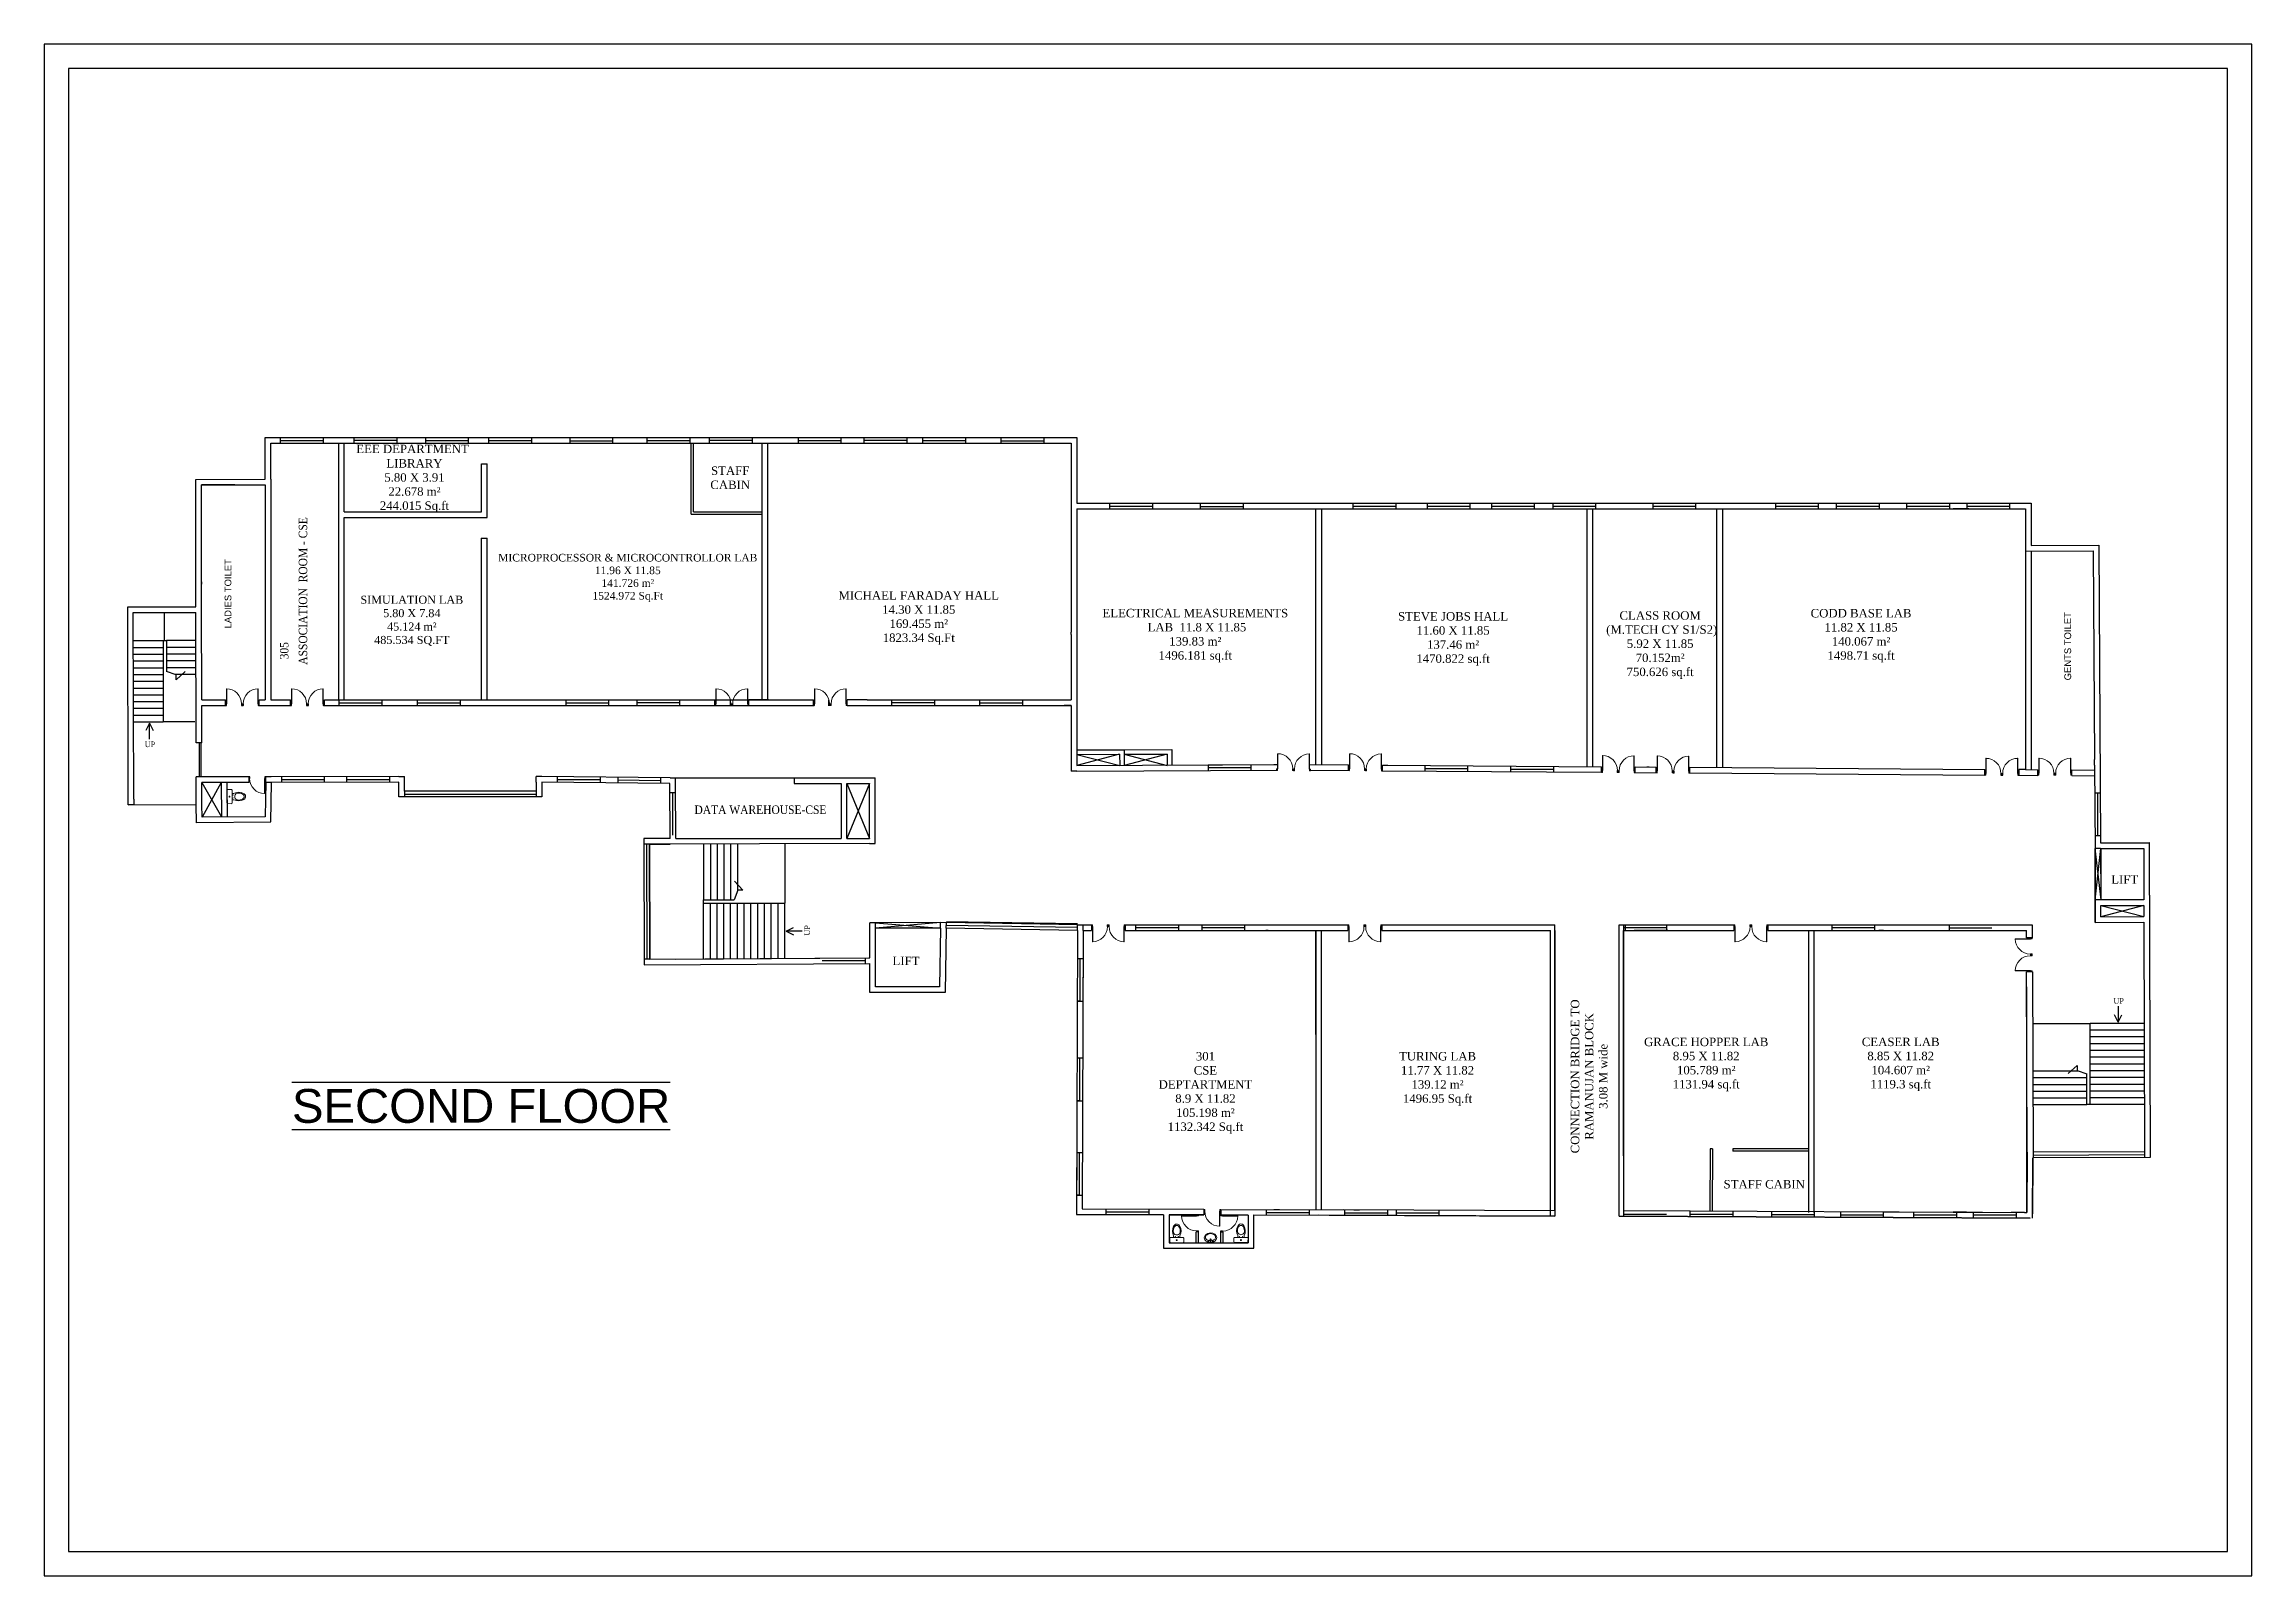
# Model space of a CAD drawing. Header units: metres. Extents: x 25 to 122, y -74 to 416.
# Drawn here: x 25.5 to 121.9, y 231.2 to 298.1 of the extents above; entities that cross this region are included whole.
import ezdxf

# ---------------------------------------------------------------- set-up
doc = ezdxf.new("R2010")
doc.units = ezdxf.units.M
doc.header["$MEASUREMENT"] = 0
doc.linetypes.add('HIDDEN', pattern=[0.375, 0.25, -0.125])
doc.layers.add('DOOR', color=10, linetype='Continuous', lineweight=15)
doc.styles.add('1MM', font='arial.ttf', dxfattribs={"height": 1000})
doc.styles.add('DUTCH', font='dutch.ttf')
doc.styles.add('ROMANT', font='arial.ttf', dxfattribs={"height": 2.5})

msp = doc.modelspace()

# ---------------------------------------------------------------- texts
at = {"style": 'DUTCH', "width": 0.9}
for s, height, p in [('ASSOCIATION  ROOM - CSE', 0.36922, (37.015, 270.993)), ('305', 0.3692, (36.196, 271.228)), ('UP', 0.2461, (58.959, 259.171))]:
    msp.add_text(s, height=height, rotation=90, dxfattribs=at).set_placement(p)
for s, height, p in [('UP', 0.2461, (29.927, 267.396)), ('DATA WAREHOUSE-CSE', 0.36922, (53.916, 264.479)), ('UP', 0.2461, (115.833, 256.194))]:
    msp.add_text(s, height=height, dxfattribs=at).set_placement(p)
at = {"attachment_point": 1, "style": 'DUTCH'}
for s, width, gutter_width, heights, insert, char_height in [('\\pxqc;{\\C0;EEE DEPARTMENT }', 47.77264, 12.5, [-0.369], (17.726, 280.6), 0.36922), ('\\pxqc;{\\C0;LIBRARY \\P5.80 X 3.91\\P22.678 m²\\P244.015 Sq.ft}', 47.77264, 12.5, [-2.356], (17.81, 279.971), 0.36922), ('\\pxqc;{\\C0;STAFF CABIN}', 2.76291, 12.5, [-0.996], (54.092, 279.649), 0.36922), ('\\pxqc;{\\C0;MICROPROCESSOR & MICROCONTROLLOR LAB\\P11.96 X 11.85\\P141.726 m²\\P1524.972 Sq.Ft}', 42.99538, 11.25, [-2.124], (29.507, 275.834), 0.3323), ('\\pxqc;{\\C0;SIMULATION LAB\\P5.80 X 7.84\\P45.124 m²\\P485.534 SQ.FT}', 45.38401, 11.875, [-2.178], (18.889, 274.006), 0.35076), ('\\pxqc;{\\C0;MICHAEL FARADAY HALL\\P14.30 X 11.85\\P169.455 m²\\P1823.34 Sq.Ft}', 47.77264, 12.5, [-2.36], (39.815, 274.203), 0.36922), ('\\pxqc;{\\C0;ELECTRICAL MEASUREMENTS\\P LAB  11.8 X 11.85\\P139.83 m²\\P1496.181 sq.ft}', 48.20332, 12.5, [9.096], (51.667, 273.433), 0.36922), ('\\pxqc;{\\C0;STEVE JOBS HALL \\P11.60 X 11.85\\P137.46 m²\\P1470.822 sq.ft}', 48.13154, 12.5, [3.507], (62.951, 273.292), 0.36922), ('\\pxqc;{\\C0;CODD BASE LAB \\P11.82 X 11.85\\P140.067 m²\\P1498.71 sq.ft}', 42.90485, 12.5, [7.094], (83.367, 273.428), 0.36922), ('\\pxqc;LIFT ', 1.65982, 12.307, [-0.369], (115.493, 261.804), 0.36922), ('\\pxqc;LIFT ', 1.65982, 12.307, [-0.369], (62.315, 258.248), 0.36922), ('\\pxqc;{\\C0;GRACE HOPPER LAB\\P8.95 X 11.82\\P105.789 m²\\P1131.94 sq.ft}', 41.27023, 12.5, [7.777], (77.428, 254.711), 0.36922), ('\\pxqc;{\\C0;CEASER LAB \\P8.85 X 11.82\\P104.607 m²\\P1119.3 sq.ft}', 17.21982, 12.5, [6.84], (97.939, 254.713), 0.36922), ('\\pxqc;{\\C0;301\\PCSE DEPTARTMENT\\P8.9 X 11.82\\P105.198 m²\\P1132.342 Sq.ft}', 4.17723, 12.5, [-3.591], (74.123, 254.086), 0.36922), ('\\pxqc;{\\C0;TURING LAB\\P11.77 X 11.82\\P139.12 m²\\P1496.95 Sq.ft}', 4.17723, 12.5, [-2.356], (84.25, 254.086), 0.36922), ('\\pxqc;{\\C0;STAFF CABIN}', 47.77264, 12.5, [-0.379], (76.708, 248.499), 0.36922)]:
    msp.add_mtext_dynamic_manual_height_columns(s, width=width, gutter_width=gutter_width, heights=heights, dxfattribs=dict(at, insert=insert, char_height=char_height))
at = {"char_height": 0.29537, "attachment_point": 1, "rotation": 90, "style": '1MM'}
for s, insert in [('LADIES TOILET', (33.411, 272.579, 0.082)), ('GENTS TOILET', (113.691, 270.311))]:
    msp.add_mtext_dynamic_manual_height_columns(s, width=406.1697, gutter_width=9.846, heights=[-0.306], dxfattribs=dict(at, insert=insert))
at = {"linetype": 'Continuous', "ltscale": 0.1, "attachment_point": 1, "style": 'ROMANT'}
for s, width, gutter_width, heights, insert, char_height in [('\\pxqc;{\\fDutch801 Rm BT|b0|i0|c0|p18;\\C0;CLASS ROOM\\P (M.TECH CY S1/S2)\\P5.92 X 11.85\\P70.152m²\\P750.626 sq.ft}', 7.41671, 12.5, [5.188], (92.344, 273.328), 0.3692), ('{\\L\\OSECOND FLOOR}', 31.58857, 12.307, [-2.068], (36.352, 252.471), 1.47687)]:
    msp.add_mtext_dynamic_manual_height_columns(s, width=width, gutter_width=gutter_width, heights=heights, dxfattribs=dict(at, insert=insert, char_height=char_height))
at = {"linetype": 'Continuous', "ltscale": 0.1, "insert": (92.153, 249.616), "char_height": 0.3692, "attachment_point": 1, "rotation": 90, "style": 'ROMANT'}
msp.add_mtext_dynamic_manual_height_columns('\\pxqc;{\\fDutch801 Rm BT|b0|i0|c0|p18;\\C0;CONNECTION BRIDGE TO RAMANUJAN BLOCK\\P3.08 M wide}', width=6.81195, gutter_width=12.5, heights=[-1.62], dxfattribs=at)

# ---------------------------------------------------------------- blocks, each defined once
blk = doc.blocks.new('A$C764D24B9')
at = {"layer": 'DOOR'}
for points in [[(0, 0), (0.06, 0), (0.06, 0.11), (0, 0.11)], [(0.06, 0.11), (0.08, 0.11), (0.08, 1), (0.06, 1)], [(0.94, 0), (1, 0), (1, 0.11), (0.94, 0.11)]]:
    blk.add_lwpolyline(points, close=True, dxfattribs=at)
blk.add_arc((0.06, 0.11), 0.889, 0, 90, dxfattribs=at)
blk = doc.blocks.new('WC1')
at = {"layer": 'DOOR'}
for p, q in [((-29.3, -7.5), (-29.8, -22.7)), ((24.3, -5), (-26.8, -5))]:
    blk.add_line(p, q, dxfattribs=at)
for points in [[(26.8, -7.5), (27.3, -22.7, -0.423393), (24.7, -25.4), (-27.3, -25.4, -0.423393), (-29.8, -22.7), (-29.3, -7.5, -0.405093), (-26.8, -5), (24.3, -5, -0.405093), (26.8, -7.5, -0.407682)], [(11.5, -25.4), (11.5, -33, -0.265683), (10, -73.3, -0.649464), (-14.1, -70.9, -0.243179), (-14, -33), (-14, -25.4), (11.5, -25.4)], [(12.6, -52, 1.119632), (-15.2, -52, 17.71796)]]:
    blk.add_lwpolyline(points, format="xyb", dxfattribs=at)
blk.add_lwpolyline([(-14, -25.4), (-14, -33)], dxfattribs=at)
for centre, radius in [((-7.6, -29.2), 0.636), ((-1.3, -15.2), 1.91), ((5.1, -29.2), 0.636)]:
    blk.add_circle(centre, radius, dxfattribs=at)
blk.add_arc((-26.8, -7.5), 2.54, 90, 178.21009, dxfattribs=at)
blk.add_ellipse((-1.3, -52), major_axis=(0, -22.4), ratio=0.622298, start_param=4.712389, end_param=7.853982, dxfattribs=at)
blk = doc.blocks.new('WB5')
at = {"layer": 'DOOR'}
for p, q in [((4.7, 11.3), (6.8, 10.5)), ((5.3, -11), (7.3, -10.1))]:
    blk.add_line(p, q, dxfattribs=at)
for points in [[(2.4, 0.1, 1), (5, 0.1, 1)], [(3.2, 7.9, 1), (5.9, 7.9, 1)], [(3.6, -7.7, -1), (6.3, -7.6, -1)]]:
    blk.add_lwpolyline(points, format="xyb", close=True, dxfattribs=at)
for centre, radius in [((3.7, 0.1), 1.32), ((11.8, 0.3), 2.73), ((11.8, 0.3), 2.19)]:
    blk.add_circle(centre, radius, dxfattribs=at)
for centre, radius, start, end in [((5.6, 13.6), 2.49, 151.64028, 249.46494), ((7.7, 12.8), 2.49, 249.46494, 334.30149), ((32.6, 0.8), 25.2, 127.66927, 236.44999), ((18.2, 19.4), 1.66, 91.59759, 127.66927), ((6.3, -13.3), 2.49, 113.40408, 211.22873), ((8.3, -12.4), 2.49, 28.56753, 113.40408)]:
    blk.add_arc(centre, radius, start, end, dxfattribs=at)
blk.add_ellipse((19.5, 0.5), major_axis=(-0.6, 24.9), ratio=0.783308, dxfattribs=at)
blk.add_open_spline([(18.7, -20.2), (23.5, -20.6), (25, -20), (30.8, -16.4), (34.3, -10.8), (37.3, 2.3), (34.9, 9.5), (28.9, 18.7), (25, 21.3), (18.2, 21.1)], degree=3, knots=[3.262053, 3.262053, 3.262053, 3.262053, 3.577225, 3.577225, 4.479784, 4.479784, 5.382343, 5.382343, 6.141594, 6.141594, 6.141594, 6.141594], dxfattribs=at)

# ---------------------------------------------------------------- linework, layer by layer
at = {"linetype": 'Continuous', "ltscale": 0.1}
for p, q in [((35.178, 280.912), (70.593, 280.912)), ((35.182, 279.093), (35.178, 280.912)), ((35.178, 280.666), (35.178, 280.666)), ((35.424, 280.912), (35.424, 280.912)), ((35.424, 280.666), (52.886, 280.666)), ((35.428, 279.093), (35.424, 280.666)), ((35.424, 280.666), (38.378, 280.666)), ((35.84, 280.909), (35.84, 280.662)), ((35.84, 280.786), (37.71, 280.786)), ((37.71, 280.909), (37.71, 280.662)), ((38.378, 280.666), (38.377, 269.454, 51.306)), ((38.623, 277.666, 13.729), (38.623, 280.666)), ((39.055, 280.919), (39.055, 280.673)), ((39.055, 280.796), (40.925, 280.796)), ((40.925, 280.919), (40.925, 280.673)), ((42.175, 280.911), (42.175, 280.665)), ((42.175, 280.788), (44.046, 280.788)), ((44.046, 280.911), (44.046, 280.665)), ((44.93, 280.907), (44.93, 280.661)), ((44.93, 280.784), (46.801, 280.784)), ((46.801, 280.907), (46.801, 280.661)), ((48.472, 280.898), (48.472, 280.652)), ((48.472, 280.775), (50.343, 280.775)), ((50.343, 280.898), (50.343, 280.652)), ((51.836, 280.902), (51.836, 280.656)), ((51.836, 280.779), (53.707, 280.779)), ((52.886, 280.666), (53.132, 280.666)), ((53.132, 280.666), (61.739, 280.666, 0)), ((53.707, 280.902), (53.707, 280.656)), ((53.769, 277.566, 14.186), (53.769, 280.666, 0)), ((53.869, 277.666, 13.729), (53.869, 280.666, 0)), ((54.556, 280.921), (54.556, 280.675)), ((54.556, 280.798), (56.427, 280.798)), ((56.427, 280.921), (56.427, 280.675)), ((56.869, 269.455, 51.306), (56.869, 280.666, 0)), ((57.109, 269.455, 51.306), (57.109, 280.666, 0)), ((58.434, 280.902), (58.434, 280.656)), ((58.434, 280.779), (60.304, 280.779)), ((60.304, 280.902), (60.304, 280.656)), ((61.304, 280.916), (61.304, 280.67)), ((61.304, 280.793), (63.175, 280.793)), ((61.739, 280.666, 0), (61.985, 280.666, 0)), ((61.985, 280.666, 0), (70.347, 280.666, 0)), ((63.175, 280.916), (63.175, 280.67)), ((63.872, 280.906), (63.872, 280.66)), ((63.872, 280.783), (65.743, 280.783)), ((65.743, 280.906), (65.743, 280.66)), ((67.286, 280.897), (67.286, 280.651)), ((67.286, 280.774), (69.157, 280.774)), ((69.157, 280.897), (69.157, 280.651)), ((70.347, 280.666), (70.347, 278.044)), ((70.347, 280.666), (70.347, 272.408, 37.789)), ((70.593, 280.912), (70.593, 278.044)), ((44.623, 279.766), (44.869, 279.766)), ((44.623, 277.666, 13.729), (44.623, 279.766, 4.119)), ((44.869, 277.423, 14.84), (44.869, 279.766, 4.119)), ((32.15, 279.086), (35.182, 279.093)), ((32.162, 273.524), (32.15, 279.086)), ((32.397, 278.841), (35.182, 278.847)), ((32.408, 273.525), (32.397, 278.841)), ((33.861, 278.841), (32.397, 278.841)), ((33.861, 278.841), (32.397, 278.841)), ((35.182, 278.847, 1.278), (35.182, 269.454, 50.028)), ((35.428, 279.093), (35.428, 269.454, 50.028)), ((35.424, 277.666), (35.428, 277.666)), ((38.623, 277.666), (44.623, 277.666)), ((53.769, 277.566, 0), (56.869, 277.566, 0)), ((53.869, 277.666, 0), (56.869, 277.666, 0)), ((70.347, 278.044), (70.347, 272.408, 32.726)), ((70.593, 278.044), (112.248, 278.045)), ((70.593, 277.798), (112.001, 277.799)), ((70.593, 277.798), (70.593, 266.587, 51.306)), ((72.032, 278.039), (72.032, 277.793)), ((72.032, 277.916), (73.902, 277.916)), ((73.902, 278.039), (73.902, 277.793)), ((75.984, 278.024), (75.984, 277.778)), ((75.984, 277.901), (77.855, 277.901)), ((77.855, 278.024), (77.855, 277.778)), ((81.024, 266.629, 51.113), (81.024, 277.798)), ((81.27, 277.798), (81.27, 266.627)), ((82.648, 278.045), (82.648, 277.799)), ((82.648, 277.922), (84.519, 277.922)), ((84.519, 278.045), (84.519, 277.799)), ((85.884, 278.045), (85.884, 277.799)), ((85.884, 277.922), (87.754, 277.922)), ((87.754, 278.045), (87.754, 277.799)), ((88.687, 278.045), (88.687, 277.799)), ((88.687, 277.922), (90.558, 277.922)), ((90.558, 278.045), (90.558, 277.799)), ((91.366, 278.045), (91.366, 277.799)), ((91.366, 277.922), (93.237, 277.922)), ((92.861, 266.557, 51.441), (92.861, 277.799)), ((92.861, 266.557, 51.441), (92.861, 277.799)), ((93.107, 277.799), (93.107, 266.555)), ((93.107, 277.799), (93.107, 266.555)), ((93.237, 278.045), (93.237, 277.799)), ((95.727, 278.045), (95.727, 277.799)), ((95.727, 277.922), (97.598, 277.922)), ((97.598, 278.045), (97.598, 277.799)), ((98.531, 266.507, 51.672), (98.53, 277.799)), ((98.777, 277.799), (98.777, 266.505)), ((101.079, 278.045), (101.079, 277.799)), ((101.079, 277.922), (102.95, 277.922)), ((102.95, 278.045), (102.95, 277.799)), ((103.74, 278.045), (103.74, 277.799)), ((103.74, 277.922), (105.611, 277.922)), ((105.598, 277.799, -51.295), (105.844, 277.799, -51.068)), ((105.611, 278.045), (105.611, 277.799)), ((106.804, 278.045), (106.804, 277.799)), ((106.804, 277.922), (108.675, 277.922)), ((108.675, 278.045), (108.675, 277.799)), ((109.424, 277.799), (108.833, 277.799)), ((109.522, 277.799), (109.424, 277.799)), ((109.43, 278.045), (109.43, 277.799)), ((109.43, 277.922), (111.3, 277.922)), ((109.522, 277.799), (110.113, 277.799)), ((111.3, 278.045), (111.3, 277.799)), ((112.247, 277.799), (112.248, 277.799)), ((35.424, 277.426), (35.428, 277.426)), ((38.623, 277.426), (44.623, 277.426)), ((38.623, 269.454, 51.306), (38.623, 277.426, 14.827)), ((44.613, 276.526), (44.869, 276.523, 15.472)), ((44.623, 277.426), (44.869, 277.423, 14.84)), ((44.623, 269.455, 51.306), (44.623, 276.526, 18.946)), ((44.869, 269.455, 51.306), (44.869, 276.523, 18.959)), ((111.995, 275.96), (111.995, 266.413)), ((112.241, 275.96), (112.241, 266.411)), ((32.41, 274.607), (32.41, 274.508)), ((29.183, 273.518), (32.162, 273.524)), ((29.201, 264.879), (29.183, 273.518)), ((29.429, 273.272), (32.163, 273.278)), ((29.447, 265.125), (29.429, 273.272)), ((32.162, 273.524), (32.162, 273.524)), ((32.172, 267.581, 70.65), (32.163, 273.278, 2.926)), ((32.415, 269.454, 48.385), (32.408, 273.524)), ((70.347, 272.31, 49.877), (70.347, 272.408, 37.789)), ((70.347, 272.31, 33.298), (70.347, 269.454, 49.877)), ((70.347, 272.31, 38.24), (70.347, 269.454, 51.306)), ((32.415, 269.454, 51.306), (33.448, 269.454, 51.306)), ((32.415, 269.454, 48.385), (33.154, 269.454, 48.385)), ((32.416, 269.208, 51.306), (33.489, 269.208, 51.306)), ((32.421, 267.581, 78.201), (32.421, 269.208, 51.306)), ((33.448, 269.208), (33.448, 269.454, 51.306)), ((34.146, 269.208, 51.306), (34.228, 269.208, 51.306)), ((34.884, 269.208, 51.306), (36.328, 269.208, 51.306)), ((34.925, 269.454, 51.306), (35.182, 269.454, 51.306)), ((34.925, 269.208), (34.925, 269.454, 51.306)), ((35.428, 269.454, 51.306), (36.287, 269.454, 51.306)), ((36.287, 269.208, 51.306), (36.287, 269.454, 51.306)), ((36.985, 269.208, 51.306), (37.067, 269.208, 51.306)), ((37.723, 269.208, 51.306), (37.764, 269.208, 51.306)), ((37.764, 269.454, 51.306), (37.805, 269.454, 51.306)), ((37.764, 269.208, 51.306), (37.764, 269.454, 51.306)), ((37.764, 269.208, 51.306), (51.156, 269.208, 51.306)), ((37.805, 269.454, 51.306), (51.115, 269.454, 51.306)), ((38.396, 269.458), (38.396, 269.212)), ((38.396, 269.335), (40.266, 269.335)), ((40.266, 269.458), (40.266, 269.212)), ((41.818, 269.447), (41.818, 269.201)), ((41.818, 269.324), (43.689, 269.324)), ((43.689, 269.447), (43.689, 269.201)), ((48.296, 269.455), (48.296, 269.209)), ((48.296, 269.332), (50.166, 269.332)), ((50.166, 269.455), (50.166, 269.209)), ((51.115, 269.454, 51.306), (52.592, 269.454, 51.306)), ((51.156, 269.208, 51.306), (52.551, 269.208, 51.306)), ((51.394, 269.469), (51.394, 269.222)), ((51.394, 269.346), (53.264, 269.346)), ((51.812, 269.208, 51.306), (51.894, 269.208, 51.306)), ((51.812, 269.208, 51.306), (51.894, 269.208, 51.306)), ((52.551, 269.208, 51.306), (59.144, 269.208, 51.306)), ((52.592, 269.454, 51.306), (52.887, 269.454, 51.306)), ((52.887, 269.454, 51.306), (53.132, 269.454, 51.306)), ((53.132, 269.454, 51.306), (59.103, 269.454, 51.306)), ((53.264, 269.469), (53.264, 269.222)), ((54.806, 269.208, 51.306), (54.806, 269.454, 51.306)), ((55.472, 269.443), (55.472, 269.197)), ((56.283, 269.208, 51.306), (56.283, 269.454, 51.306)), ((57.147, 269.454, 51.306), (56.283, 269.454, 51.306)), ((56.283, 269.208, 51.306), (57.106, 269.208, 51.306)), ((57.147, 269.454, 51.306), (57.443, 269.454, 51.306)), ((59.103, 269.208, 51.306), (59.103, 269.454, 51.306)), ((59.769, 269.443), (59.769, 269.197)), ((60.579, 269.208, 51.306), (60.579, 269.454, 51.306)), ((61.444, 269.454, 51.306), (60.579, 269.454, 51.306)), ((60.579, 269.208, 51.306), (61.403, 269.208, 51.306)), ((61.403, 269.208, 51.306), (68.616, 269.208, 51.306)), ((61.444, 269.454, 51.306), (61.739, 269.454, 51.306)), ((61.739, 269.454, 51.306), (61.985, 269.454, 51.306)), ((61.985, 269.454, 51.306), (65.424, 269.454, 51.306)), ((62.515, 269.464), (62.515, 269.218)), ((62.515, 269.341), (64.386, 269.341)), ((64.386, 269.464), (64.386, 269.218)), ((65.424, 269.454, 51.306), (65.522, 269.454, 51.306)), ((65.522, 269.454, 51.306), (68.575, 269.454, 51.306)), ((66.352, 269.454), (66.352, 269.208)), ((66.352, 269.331), (68.222, 269.331)), ((68.222, 269.454), (68.222, 269.208)), ((68.575, 269.454, 51.306), (70.051, 269.454, 51.306)), ((68.616, 269.208, 51.306), (70.01, 269.208, 51.306)), ((69.272, 269.208, 51.306), (69.354, 269.208, 51.306)), ((70.01, 269.208, 51.306), (70.347, 269.208, 51.306)), ((70.051, 269.454, 51.306), (70.347, 269.454, 51.306)), ((70.347, 269.208, 49.877), (70.051, 269.208, 49.877)), ((70.347, 269.208, 49.877), (70.347, 266.34, 49.877)), ((30.132, 268.447), (29.975, 268.127)), ((30.132, 267.743), (30.132, 268.447)), ((30.132, 268.447), (30.29, 268.127)), ((32.421, 267.581, 102.612), (32.172, 267.581, 102.612)), ((32.297, 267.581, 102.612), (32.297, 266.104, 102.612)), ((32.395, 266.104, 102.612), (32.395, 267.581, 102.612)), ((70.593, 267.079, 51.306), (72.468, 267.083, 51.306)), ((72.468, 267.083, 51.306), (70.593, 266.587, 51.306)), ((70.593, 267.079, 51.306), (72.468, 267.083, 51.306)), ((72.468, 267.083, 51.306), (70.593, 266.587, 51.306)), ((70.593, 267.079, 51.306), (72.469, 266.591, 51.306)), ((70.593, 267.079, 51.306), (72.469, 266.591, 51.306)), ((72.468, 267.083, 51.306), (72.469, 266.591, 51.306)), ((74.542, 267.088, 51.306), (72.666, 266.592, 51.306)), ((72.666, 267.084, 51.306), (74.542, 267.088, 51.306)), ((72.666, 267.084, 51.306), (74.543, 266.596, 51.306)), ((115.007, 266.608), (115.006, 266.855)), ((32.175, 265.851, 91.217), (32.175, 266.104, 88.207)), ((32.421, 266.104, 102.612), (32.175, 266.104, 102.612)), ((34.508, 266.104, 102.612), (32.421, 266.104, 102.612)), ((34.467, 266.104, 102.625), (34.467, 265.856, 102.625)), ((35.45, 266.104, 102.612), (35.164, 266.104, 102.612)), ((35.205, 265.862, 102.625), (35.205, 266.104, 102.625)), ((41.02, 266.11, 102.612), (35.45, 266.104, 102.612)), ((35.889, 266.105), (35.889, 265.859)), ((35.889, 265.982), (37.76, 265.982)), ((37.76, 266.105), (37.76, 265.859)), ((38.735, 266.108), (38.735, 265.862)), ((38.735, 265.985), (40.605, 265.985)), ((40.605, 266.108), (40.605, 265.862)), ((41.02, 266.11, 102.612), (41.266, 266.11, 102.612)), ((41.266, 265.864, 102.612), (41.266, 266.11, 102.612)), ((47.26, 266.116, 102.612), (47.011, 266.116, 102.612)), ((47.011, 265.87, 102.612), (47.011, 266.116, 102.612)), ((52.848, 266.056, 102.612), (47.26, 266.116, 102.612)), ((47.924, 266.109), (47.924, 265.863)), ((47.924, 265.986), (49.794, 265.986)), ((49.794, 266.109), (49.794, 265.863)), ((50.568, 266.086, 102.612), (50.568, 265.84, 102.612)), ((50.568, 265.963, 102.612), (52.439, 265.937, 102.612)), ((52.439, 266.06, 102.612), (52.439, 265.814, 102.612)), ((52.848, 266.056, 102.612), (61.794, 266.056)), ((53.091, 265.811, 102.612), (53.091, 266.056, 102.612)), ((58.26, 266.056, 102.612), (58.26, 265.811, 102.612)), ((61.794, 263.44), (61.794, 266.056)), ((70.594, 266.34, 51.306), (70.347, 266.34, 51.306)), ((70.593, 266.587, 51.306), (79.201, 266.638, 41.363)), ((70.594, 266.34, 51.306), (79.358, 266.393, 41.179)), ((74.533, 266.61), (79.378, 266.64)), ((76.324, 266.624), (76.324, 266.378)), ((76.324, 266.501), (78.195, 266.501)), ((78.195, 266.624), (78.195, 266.378)), ((79.201, 266.638, 41.363), (79.378, 266.64, 41.157)), ((80.732, 266.631, 23.523), (82.454, 266.619)), ((80.752, 266.385, 39.568), (82.495, 266.373, 37.554)), ((82.454, 266.372), (82.454, 266.619)), ((83.89, 266.363, 35.943), (93.487, 266.296, 24.856)), ((83.931, 266.359), (83.931, 266.605)), ((83.931, 266.605), (84.166, 266.605, 51.068)), ((84.166, 266.607, 35.626), (93.487, 266.542, 24.858)), ((85.779, 266.583, 13.877), (85.779, 266.337, 13.877)), ((85.779, 266.46, 13.877), (87.65, 266.46, 13.877)), ((87.65, 266.583, 13.877), (87.65, 266.337, 13.877)), ((89.529, 266.556, 13.877), (89.529, 266.31, 13.877)), ((89.529, 266.433, 13.877), (91.4, 266.433, 13.877)), ((91.4, 266.556, 13.877), (91.4, 266.31, 13.877)), ((93.487, 266.295, -12.746), (93.487, 266.542, -12.746)), ((94.923, 266.286, 23.197), (95.919, 266.279, 22.045)), ((94.964, 266.532, 23.151), (95.878, 266.525, 22.095)), ((94.964, 266.282, -12.746), (94.964, 266.532, -12.746)), ((95.577, 266.527, 51.068), (95.478, 266.527, 51.068)), ((95.878, 266.279, -15.509), (95.878, 266.525, -15.509)), ((97.355, 266.515, 20.389), (110.223, 266.425, 5.522)), ((97.355, 266.265, -15.509), (97.355, 266.515, -15.509)), ((97.355, 266.269, 20.387), (110.223, 266.179, 5.52)), ((110.223, 266.169), (110.223, 266.425)), ((110.92, 266.174, 4.715), (111.002, 266.173, 4.62)), ((111.659, 266.169, 3.862), (112.536, 266.163, 2.848)), ((111.7, 266.169), (111.7, 266.415)), ((111.995, 266.413), (111.7, 266.413)), ((111.7, 266.413), (111.7, 266.169)), ((111.995, 266.413, 3.475), (112.536, 266.409, 2.85)), ((112.536, 266.163, -50.855), (112.536, 266.409, 0.452)), ((114.013, 266.399, 1.144), (115.003, 266.392)), ((114.013, 266.152, -53.005), (114.013, 266.399, -1.698)), ((114.013, 266.152, 1.142), (115.001, 266.145)), ((29.447, 265.125, 102.612), (29.448, 264.879, 102.612)), ((32.177, 264.893, 102.612), (32.175, 265.851, 91.217)), ((34.467, 265.856, 86.465), (32.421, 265.852, 52.892)), ((32.423, 264.894, 102.612), (32.421, 265.852, 52.892)), ((32.421, 265.852, 52.892), (33.276, 264.349, 102.612)), ((33.268, 265.854), (32.426, 264.345, 102.612)), ((33.514, 265.854), (33.268, 265.854)), ((33.268, 265.854), (33.276, 264.349, 102.612)), ((33.514, 265.854), (33.522, 264.351, 102.612)), ((35.204, 265.862, 102.612), (35.179, 264.359, 102.612)), ((35.451, 265.858, 102.612), (35.204, 265.858, 98.571)), ((35.451, 265.858, 102.612), (35.421, 264.135, 102.612)), ((35.444, 265.835, 102.612), (35.451, 265.858, 102.612)), ((41.02, 265.864, 102.612), (35.451, 265.858, 102.612)), ((41.021, 265.224, 102.612), (41.02, 265.864, 102.612)), ((47.258, 265.23, 102.612), (41.021, 265.224, 102.612)), ((41.267, 265.47, 102.612), (41.266, 265.864, 102.612)), ((47.011, 265.476, 102.612), (41.267, 265.47, 102.612)), ((41.267, 265.47, 102.612), (41.267, 265.224, 102.612)), ((41.267, 265.347, 102.612), (47.011, 265.347, 102.612)), ((47.011, 265.87, 102.612), (47.011, 265.476, 102.612)), ((47.011, 265.476, 102.612), (47.011, 265.23, 102.612)), ((52.845, 265.81, 102.612), (47.257, 265.87, 102.612)), ((47.257, 265.87, 102.612), (47.258, 265.23, 102.612)), ((52.853, 263.41, 102.612), (52.845, 265.81, 102.612)), ((52.854, 265.418), (53.1, 265.418)), ((52.977, 263.547), (52.977, 265.418)), ((53.099, 263.411, 102.612), (53.091, 265.811, 102.612)), ((58.26, 265.811, 102.612), (60.317, 265.811, 102.612)), ((60.317, 265.811, 102.612), (60.317, 263.411, 102.612)), ((60.564, 265.811, 102.612), (61.548, 265.811, 102.612)), ((60.564, 263.411, -1.26), (60.564, 265.811, 102.612)), ((60.564, 265.811, 102.612), (61.548, 263.411, -1.26)), ((61.548, 265.811, 102.612), (60.564, 263.411, -1.26)), ((61.548, 263.411, -1.26), (61.548, 265.811, 102.612)), ((115.027, 265.406), (115.273, 265.406)), ((115.15, 263.535), (115.15, 265.406)), ((29.201, 264.879), (32.177, 264.893, 102.612)), ((29.448, 264.879, 102.612), (29.201, 264.879, 102.612)), ((32.181, 264.098, 102.612), (32.177, 264.893, 102.612)), ((35.425, 264.114, 102.612), (32.181, 264.098, 102.612)), ((32.426, 264.345, 102.612), (32.423, 264.894, 102.612)), ((35.179, 264.359, 102.612), (32.426, 264.345, 102.612)), ((51.949, 263.161), (51.703, 263.16)), ((51.826, 263.16), (51.843, 258.134)), ((51.949, 263.161, 102.612), (52.854, 263.164, 102.612)), ((51.966, 258.134, 102.612), (51.949, 263.161, 102.612)), ((53.099, 263.411, 102.612), (60.317, 263.411, 102.612)), ((60.564, 263.411, 102.612), (61.548, 263.411, 102.612)), ((61.549, 263.193), (61.795, 263.194)), ((115.027, 263.535), (115.273, 263.535)), ((115.027, 262.967), (115.027, 259.745)), ((115.273, 262.967), (115.027, 262.967)), ((115.273, 262.967), (115.027, 260.729)), ((115.027, 262.967), (115.279, 260.73)), ((115.029, 262.967), (115.029, 259.745)), ((115.273, 262.967), (115.279, 260.73)), ((115.275, 262.967), (115.281, 260.73)), ((115.279, 260.73), (115.027, 260.729)), ((117.158, 260.735), (115.281, 260.73)), ((115.283, 260.484), (117.158, 260.489)), ((117.158, 260.489), (115.283, 259.992)), ((115.283, 259.992), (115.283, 260.484)), ((115.283, 260.484), (117.159, 259.997)), ((57.909, 259.365), (58.229, 259.523)), ((58.613, 259.365), (57.909, 259.365)), ((57.909, 259.365), (58.229, 259.208)), ((61.807, 259.727), (61.561, 259.726)), ((64.906, 259.737, 102.612), (61.807, 259.727)), ((64.906, 259.737, 102.612), (61.807, 259.727)), ((61.808, 259.486), (61.807, 259.727)), ((61.807, 259.727), (64.656, 259.495, 102.612)), ((64.656, 259.736, 102.612), (61.808, 259.486)), ((64.656, 259.495, 102.612), (61.808, 259.486)), ((64.656, 259.495, 102.612), (61.808, 259.486)), ((64.656, 259.495, 102.612), (64.609, 256.933, 8.842)), ((64.656, 259.495, 102.612), (64.656, 259.736, 102.612)), ((64.902, 259.491, 102.612), (64.851, 256.687)), ((64.902, 259.491, 102.612), (64.906, 259.737, 102.612)), ((70.63, 259.394), (64.902, 259.491, 102.612)), ((70.63, 259.518), (64.904, 259.614, 102.612)), ((64.906, 259.785, 101.759), (70.63, 259.691, 0.882)), ((70.634, 259.64), (64.906, 259.737, 102.612)), ((70.63, 259.394), (70.587, 246.995)), ((70.63, 259.394), (70.63, 259.641)), ((70.634, 259.64), (70.876, 259.64)), ((70.876, 259.393), (70.834, 247.24)), ((70.876, 259.393), (70.876, 259.64)), ((70.876, 259.64), (71.274, 259.64)), ((70.876, 259.394), (71.233, 259.394)), ((70.876, 259.393), (71.233, 259.393)), ((70.876, 259.393), (70.876, 257.424)), ((71.233, 259.64), (71.233, 259.393)), ((71.93, 259.64), (72.012, 259.64)), ((72.668, 259.64), (82.469, 259.64)), ((72.709, 259.64), (72.709, 259.393)), ((72.709, 259.394), (82.428, 259.394)), ((72.709, 259.393), (82.428, 259.393)), ((73.16, 259.64), (73.16, 259.394)), ((73.16, 259.517), (75.03, 259.517)), ((75.03, 259.64), (75.03, 259.394)), ((76.047, 259.64), (76.047, 259.394)), ((76.047, 259.517), (77.918, 259.517)), ((77.918, 259.64), (77.918, 259.394)), ((78.949, 259.393), (78.851, 259.393)), ((79.485, 259.394), (79.484, 259.394)), ((81.024, 257.417), (81.024, 259.394)), ((81.024, 259.393), (81.024, 247.195)), ((81.27, 247.195), (81.27, 259.394)), ((82.428, 259.64), (82.428, 259.393)), ((83.125, 259.64), (83.207, 259.64)), ((83.904, 259.64), (91.459, 259.64)), ((83.904, 259.64), (83.904, 259.394)), ((83.904, 259.394), (91.262, 259.394)), ((91.262, 246.927), (91.262, 259.394)), ((91.459, 247.172), (91.459, 259.64)), ((91.459, 259.394), (91.459, 246.926)), ((94.262, 259.64), (99.314, 259.64)), ((94.262, 246.915), (94.262, 259.64)), ((94.459, 259.64), (94.459, 259.394)), ((94.459, 259.517), (96.33, 259.517)), ((94.459, 259.394), (94.459, 247.134)), ((94.459, 249.548), (94.459, 259.394)), ((94.459, 259.394), (99.273, 259.394)), ((94.532, 259.64), (95.228, 259.64)), ((94.532, 259.64), (94.532, 259.394)), ((94.532, 259.394), (95.187, 259.394)), ((94.532, 259.394), (94.729, 259.394)), ((94.729, 259.394), (95.187, 259.394)), ((96.394, 259.394), (94.917, 259.394)), ((96.33, 259.64), (96.33, 259.394)), ((98.158, 259.394), (98.824, 259.394)), ((98.158, 259.394), (98.824, 259.394)), ((98.627, 259.394), (99.273, 259.394)), ((99.273, 259.64), (99.273, 259.394)), ((99.273, 259.64), (99.273, 259.394)), ((100.708, 259.64), (112.286, 259.64)), ((100.749, 259.64), (100.749, 259.394)), ((100.749, 259.64), (100.749, 259.394)), ((100.749, 259.394), (100.92, 259.394)), ((100.749, 259.394), (105.598, 259.394)), ((100.92, 259.394), (101.172, 259.394)), ((101.172, 259.394), (112.041, 259.394)), ((102.539, 247.083), (102.539, 259.394)), ((102.779, 247.083), (102.779, 259.394)), ((103.541, 259.642), (103.541, 259.396)), ((103.541, 259.519), (105.412, 259.519)), ((105.412, 259.642), (105.412, 259.396)), ((105.795, 259.394), (105.598, 259.394)), ((105.598, 259.394), (105.795, 259.394)), ((108.661, 259.637), (108.661, 259.391)), ((108.661, 259.514), (110.531, 259.514)), ((112.042, 259.064), (112.041, 259.394)), ((112.286, 259.64), (112.288, 259.064)), ((115.029, 259.745), (117.16, 259.75)), ((115.283, 259.992), (117.159, 259.997)), ((51.966, 258.134, 102.612), (61.566, 258.201)), ((53.067, 258.142), (61.492, 258.201, 0.788)), ((61.365, 258.2, 2.148), (61.365, 257.954, 2.148)), ((61.815, 256.933), (61.812, 258.202)), ((70.625, 258.174), (70.872, 258.174)), ((70.748, 256.304), (70.748, 258.174)), ((112.288, 259.064), (112.042, 259.064)), ((51.966, 258.134), (51.72, 258.133)), ((59.494, 258.077, 2.148), (61.365, 258.077, 2.148)), ((61.569, 256.687), (61.566, 257.955)), ((70.876, 257.424), (70.876, 257.326)), ((81.024, 254.857), (81.024, 257.417)), ((112.063, 249.708), (112.045, 257.587)), ((112.295, 257.587), (112.045, 257.587)), ((112.295, 257.587), (112.33, 249.709)), ((64.851, 256.687), (61.569, 256.687)), ((64.609, 256.933), (61.815, 256.933)), ((70.748, 256.304), (70.624, 256.303, 102.612)), ((70.624, 256.303, 102.612), (70.871, 256.304, 102.612)), ((112.054, 247.083), (112.054, 256.929)), ((116.035, 255.385), (115.877, 255.705)), ((116.035, 256.089), (116.035, 255.385)), ((116.035, 255.385), (116.192, 255.705)), ((70.86, 254.871), (70.86, 254.773)), ((81.023, 254.766), (81.023, 252.304)), ((70.611, 253.828), (70.857, 253.828)), ((70.734, 251.957), (70.734, 253.828)), ((70.61, 251.957, 102.612), (70.856, 251.958, 102.612)), ((70.734, 251.957), (70.61, 251.957, 102.612)), ((81.023, 252.304), (81.023, 249.843)), ((70.597, 249.963), (70.586, 246.995)), ((70.596, 249.7), (70.843, 249.7)), ((70.72, 247.829), (70.72, 249.7)), ((70.843, 249.857), (70.843, 249.758)), ((98.23, 249.856), (98.219, 247.139)), ((98.33, 249.856), (98.23, 249.856)), ((98.33, 249.856), (98.319, 247.139)), ((99.23, 249.856), (99.229, 249.756)), ((102.539, 249.756), (99.229, 249.756)), ((102.539, 249.856), (99.23, 249.856)), ((102.539, 249.856), (102.539, 249.856)), ((112.33, 249.709), (112.331, 249.463)), ((112.331, 249.586), (117.185, 249.608)), ((117.184, 249.731), (117.185, 249.485)), ((112.299, 246.836), (112.308, 249.463)), ((70.596, 247.829, 102.612), (70.842, 247.83, 102.612)), ((70.72, 247.829), (70.596, 247.829, 102.612)), ((70.586, 246.995), (74.383, 246.98)), ((70.587, 247.241), (70.588, 247.241)), ((74.383, 246.98), (70.587, 246.995)), ((70.834, 247.24), (76.143, 247.22)), ((71.87, 247.229), (71.87, 246.983)), ((71.87, 247.106), (73.741, 247.106)), ((73.741, 247.229), (73.741, 246.983)), ((74.383, 246.98), (74.383, 245.515)), ((76.143, 246.974), (74.629, 246.979)), ((74.629, 246.979), (76.143, 246.974)), ((74.629, 246.979), (74.629, 245.761)), ((75.909, 246.934), (75.909, 246.975)), ((76.143, 247.22), (76.143, 246.974)), ((76.881, 247.217), (82.691, 247.195)), ((76.881, 247.217), (76.881, 246.971)), ((78.075, 246.966), (76.881, 246.971)), ((76.881, 246.971), (78.075, 246.966)), ((76.881, 246.93), (76.881, 246.971)), ((78.075, 246.966), (78.075, 245.754)), ((78.321, 246.976), (91.459, 246.926)), ((78.321, 245.515), (78.321, 246.976)), ((78.864, 247.204), (78.864, 246.958)), ((78.864, 247.081), (80.734, 247.081)), ((79.191, 247.208), (79.437, 247.207)), ((80.734, 247.204), (80.734, 246.958)), ((91.459, 246.926), (81.124, 246.965)), ((82.24, 247.207), (91.459, 247.172)), ((82.283, 247.189), (82.283, 246.943)), ((82.283, 247.066), (84.154, 247.066)), ((82.691, 247.195), (82.937, 247.195)), ((84.154, 247.189), (84.154, 246.943)), ((84.528, 247.181), (84.528, 246.935)), ((84.528, 247.058), (86.399, 247.058)), ((86.399, 247.181), (86.399, 246.935)), ((112.201, 246.836), (94.262, 246.918)), ((94.262, 246.915), (112.201, 246.836)), ((94.459, 247.161), (111.955, 247.083)), ((94.459, 247.134), (94.459, 246.887)), ((94.459, 247.01), (96.33, 247.01)), ((97.355, 247.132), (97.355, 246.886)), ((97.355, 247.009), (99.225, 247.009)), ((99.225, 247.132), (99.225, 246.886)), ((100.908, 247.119), (100.908, 246.872)), ((100.908, 246.995), (102.779, 246.995)), ((102.779, 247.119), (102.779, 246.872)), ((103.918, 247.107), (103.918, 246.861)), ((103.918, 246.984), (105.789, 246.984)), ((105.789, 247.107), (105.789, 246.861)), ((105.795, 247.104), (105.893, 247.104)), ((105.795, 247.104), (105.893, 247.104)), ((105.893, 247.104), (106.484, 247.104)), ((105.893, 247.104), (106.484, 247.104)), ((107.113, 247.095), (107.113, 246.849)), ((107.113, 246.972), (108.984, 246.972)), ((109.424, 247.091), (108.833, 247.091)), ((108.833, 247.091), (110.113, 247.091)), ((108.984, 247.095), (108.984, 246.849)), ((109.424, 247.091), (109.523, 247.091)), ((109.523, 247.091), (110.113, 247.091)), ((109.717, 247.095), (109.717, 246.849)), ((109.717, 246.972), (111.587, 246.972)), ((111.955, 247.083), (111.365, 247.083)), ((111.587, 247.095), (111.587, 246.849)), ((111.955, 247.083), (112.054, 247.083)), ((112.3, 247.082), (112.3, 247.082)), ((74.629, 245.761), (78.075, 245.761)), ((75.81, 245.758), (75.81, 246.237)), ((75.909, 246.237), (75.81, 246.237)), ((75.909, 245.761), (75.909, 246.278)), ((76.881, 245.761), (76.881, 246.273)), ((76.881, 246.232), (76.98, 246.232)), ((76.98, 245.758), (76.98, 246.232)), ((74.383, 245.515), (78.321, 245.515))]:
    msp.add_line(p, q, dxfattribs=at)
at = {"linetype": 'HIDDEN', "ltscale": 950}
for p, q in [((30.796, 272.044), (30.796, 273.275)), ((31.304, 270.553), (30.877, 270.702)), ((31.697, 270.691), (31.304, 270.335)), ((31.304, 270.335), (31.304, 270.567)), ((55.803, 261.151), (55.654, 260.725)), ((55.665, 261.545), (56.022, 261.151)), ((56.022, 261.151), (55.789, 261.151)), ((113.856, 253.141), (114.249, 253.498)), ((114.249, 253.498), (114.249, 253.265)), ((114.249, 253.279), (114.676, 253.13))]:
    msp.add_line(p, q, dxfattribs=at)
at = {"linetype": 'Continuous', "ltscale": 0.1}
for points in [[(25.538, 231.215), (121.871, 231.215), (121.871, 298.087), (25.538, 298.087)], [(26.598, 232.276), (120.811, 232.276), (120.811, 297.027), (26.598, 297.027)]]:
    msp.add_lwpolyline(points, close=True, dxfattribs=at)
for points in [[(112.001, 277.799), (111.995, 275.95), (114.951, 275.96), (115.006, 266.855)], [(112.002, 278.046), (112.002, 278.045)], [(112.248, 278.045), (112.242, 276.197), (115.195, 276.207), (115.274, 263.213), (117.398, 263.218), (117.431, 249.486), (112.308, 249.463), (112.3, 247.024)], [(30.73, 272.044), (30.73, 268.5)], [(30.877, 272.044), (30.877, 270.702)], [(29.436, 270.272), (30.73, 270.272)], [(29.436, 269.977), (30.73, 269.977)], [(29.437, 269.681), (30.73, 269.681)], [(29.438, 269.386), (30.73, 269.386)], [(29.438, 269.09), (30.73, 269.09)], [(29.439, 268.795), (30.73, 268.795)], [(29.44, 268.5), (30.73, 268.5)], [(32.108, 268.5), (30.73, 268.5)], [(115.007, 266.608), (115.029, 262.967)], [(52.853, 263.41), (51.702, 263.406), (51.72, 257.886), (61.566, 257.955)], [(61.549, 263.193), (51.949, 263.161), (51.966, 258.134), (61.566, 258.201), (61.561, 259.726)], [(57.857, 263.18), (57.857, 260.577)], [(61.795, 263.194), (61.794, 263.44)], [(115.274, 263.225), (117.398, 263.23), (117.431, 249.486), (112.308, 249.463)], [(115.275, 262.967), (117.152, 262.971), (117.158, 260.735)], [(54.312, 260.725), (55.654, 260.725)], [(54.312, 260.577), (57.857, 260.577)], [(56.084, 258.163), (56.084, 260.577)], [(56.38, 258.165), (56.38, 260.577)], [(56.675, 258.167), (56.675, 260.577)], [(56.971, 258.169), (56.971, 260.577)], [(57.266, 258.171), (57.266, 260.577)], [(57.561, 258.173), (57.561, 260.577)], [(57.857, 258.175), (57.857, 260.577)], [(117.158, 260.489), (117.159, 259.997)], [(61.812, 257.957), (61.813, 257.957), (61.808, 259.486)], [(117.16, 259.75), (117.184, 249.731), (112.33, 249.709)], [(112.305, 255.333), (114.823, 255.333)], [(114.823, 251.788), (114.823, 255.333)], [(117.171, 255.333), (114.823, 255.333)], [(117.171, 255.037), (114.823, 255.037)], [(117.172, 254.742), (114.823, 254.742)], [(117.173, 254.447), (114.823, 254.447)], [(117.173, 254.151), (114.823, 254.151)], [(117.174, 253.856), (114.823, 253.856)], [(117.175, 253.56), (114.823, 253.56)], [(114.676, 251.788), (114.676, 253.13)], [(112.063, 249.708), (112.054, 247.083)]]:
    msp.add_lwpolyline(points, dxfattribs=at)
at = {"linetype": 'HIDDEN', "ltscale": 950}
for points in [[(29.432, 272.044), (30.877, 272.044)], [(29.433, 271.749), (30.73, 271.749)], [(32.165, 272.044), (30.877, 272.044)], [(32.165, 271.749), (30.877, 271.749)], [(29.433, 271.453), (30.73, 271.453)], [(29.434, 271.158), (30.73, 271.158)], [(29.434, 270.863), (30.73, 270.863)], [(32.166, 271.453), (30.877, 271.453)], [(32.166, 271.158), (30.877, 271.158)], [(32.167, 270.863), (30.877, 270.863)], [(29.435, 270.567), (30.73, 270.567)], [(32.167, 270.567), (31.263, 270.567)], [(54.312, 263.168), (54.312, 260.725)], [(54.608, 263.169), (54.608, 260.725)], [(54.903, 263.17), (54.903, 260.725)], [(55.198, 263.171), (55.198, 260.725)], [(55.494, 263.172), (55.494, 260.725)], [(55.789, 263.173), (55.789, 261.11)], [(54.312, 258.15), (54.312, 260.725)], [(54.608, 258.153), (54.608, 260.577)], [(54.903, 258.155), (54.903, 260.577)], [(55.198, 258.157), (55.198, 260.577)], [(55.494, 258.159), (55.494, 260.577)], [(55.789, 258.161), (55.789, 260.577)], [(112.314, 253.265), (114.29, 253.265)], [(112.316, 252.97), (114.676, 252.97)], [(112.317, 252.674), (114.676, 252.674)], [(117.175, 253.265), (114.823, 253.265)], [(117.176, 252.97), (114.823, 252.97)], [(117.177, 252.674), (114.823, 252.674)], [(112.318, 252.379), (114.676, 252.379)], [(112.32, 252.084), (114.676, 252.084)], [(112.321, 251.788), (114.676, 251.788)], [(117.179, 251.788), (114.676, 251.788)], [(117.178, 252.379), (114.823, 252.379)], [(117.178, 252.084), (114.823, 252.084)]]:
    msp.add_lwpolyline(points, dxfattribs=at)
at = {"linetype": 'Continuous', "ltscale": 0.1, "elevation": 51.306}
for points in [[(70.593, 267.276), (72.665, 267.281), (72.666, 266.592)], [(70.593, 267.276), (72.665, 267.281), (72.666, 266.592)], [(72.468, 267.083), (72.469, 266.591)], [(72.666, 267.281), (74.738, 267.286), (74.74, 266.596)], [(74.542, 267.088), (74.543, 266.596)]]:
    msp.add_lwpolyline(points, dxfattribs=at)

# ---------------------------------------------------------------- block references
at = {"linetype": 'Continuous', "ltscale": 0.1, "xscale": 0.7384369212746258, "yscale": 0.7384369212746258, "zscale": 0.7384369212746258}
for p in [(33.448, 269.208), (36.287, 269.208, 51.306), (54.806, 269.208, 51.306), (59.103, 269.208, 51.306), (79.317, 266.372), (82.454, 266.372), (93.487, 266.295, -12.746), (95.878, 266.279, -15.509), (110.223, 266.169), (112.536, 266.175, -48.385)]:
    msp.add_blockref('A$C764D24B9', p, dxfattribs=at)
at = {"linetype": 'Continuous', "ltscale": 0.1, "extrusion": (0, 0, -1), "xscale": 0.7384369212746258, "yscale": 0.7384369212746258, "zscale": -0.7384369212739089}
for p in [(-34.925, 269.208), (-37.764, 269.208, -51.306), (-56.283, 269.208, -51.306), (-60.579, 269.208, -51.306), (-80.794, 266.359), (-83.931, 266.359), (-94.964, 266.282, 12.746), (-97.355, 266.265, 15.509), (-111.7, 266.169), (-114.013, 266.175, 48.385)]:
    msp.add_blockref('A$C764D24B9', p, dxfattribs=at)
at = {"linetype": 'Continuous', "ltscale": 0.1}
for name, p, xscale, yscale, zscale, rotation in [('A$C764D24B9', (35.205, 266.104, 102.625), 0.7384369212746258, 0.7384369212746258, 0.7384369212746258, 180), ('WC1', (33.46, 265.224), -0.0108536660351445, 0.0108536660351445, 0.0108536660343142, 90), ('A$C764D24B9', (72.709, 259.64), 0.7384369212746258, 0.7384369212746258, 0.7384369212746258, 180), ('A$C764D24B9', (82.428, 259.64), -0.7384369212746258, 0.7384369212746258, 0.7384369212746258, 180), ('A$C764D24B9', (100.749, 259.64), 0.7384369212746258, 0.7384369212746258, 0.7384369212746258, 180), ('A$C764D24B9', (112.288, 257.587), 0.7384369212746258, 0.7384369212746258, 0.7384369212746258, 89.99999999999999), ('A$C764D24B9', (76.881, 247.217), 0.7384369212746258, 0.7384369212746258, 0.7384369212746258, 180), ('A$C764D24B9', (76.881, 246.971), 0.7384369212746258, 0.7384369212746258, 0.7384369212746258, 270), ('WC1', (74.975, 245.706), -0.0108536660351445, 0.0108536660351445, 0.0108536660343142, 180), ('WB5', (76.437, 245.765), 0.0108536660351445, 0.0108536660351445, 0.0108536660351445, 90), ('WC1', (77.775, 245.711), -0.0108536660351445, 0.0108536660351445, 0.0108536660343142, 180)]:
    msp.add_blockref(name, p, dxfattribs=dict(at, xscale=xscale, yscale=yscale, zscale=zscale, rotation=rotation))
at = {"linetype": 'Continuous', "ltscale": 0.1, "extrusion": (0, 0, -1), "yscale": 0.7384369212746258}
for p, xscale, zscale, rotation in [((-71.233, 259.64), 0.7384369212746258, -0.7384369212739089, 180), ((-83.904, 259.64), -0.7384369212746258, -0.7384369212746258, 180), ((-99.273, 259.64), 0.7384369212746258, -0.7384369212739089, 180), ((-112.288, 259.064), 0.7384369212746258, -0.7384369212739089, 270), ((-75.909, 246.975), 0.7384369212746258, -0.7384369212739089, 270)]:
    msp.add_blockref('A$C764D24B9', p, dxfattribs=dict(at, xscale=xscale, zscale=zscale, rotation=rotation))

msp.set_redraw_order([(e.dxf.handle, doc.entitydb.next_handle()) for e in msp.query("TEXT MTEXT ATTDEF DIMENSION ARC_DIMENSION")])  # texts and dimensions are drawn at this point

doc.saveas('drawing.dxf')
